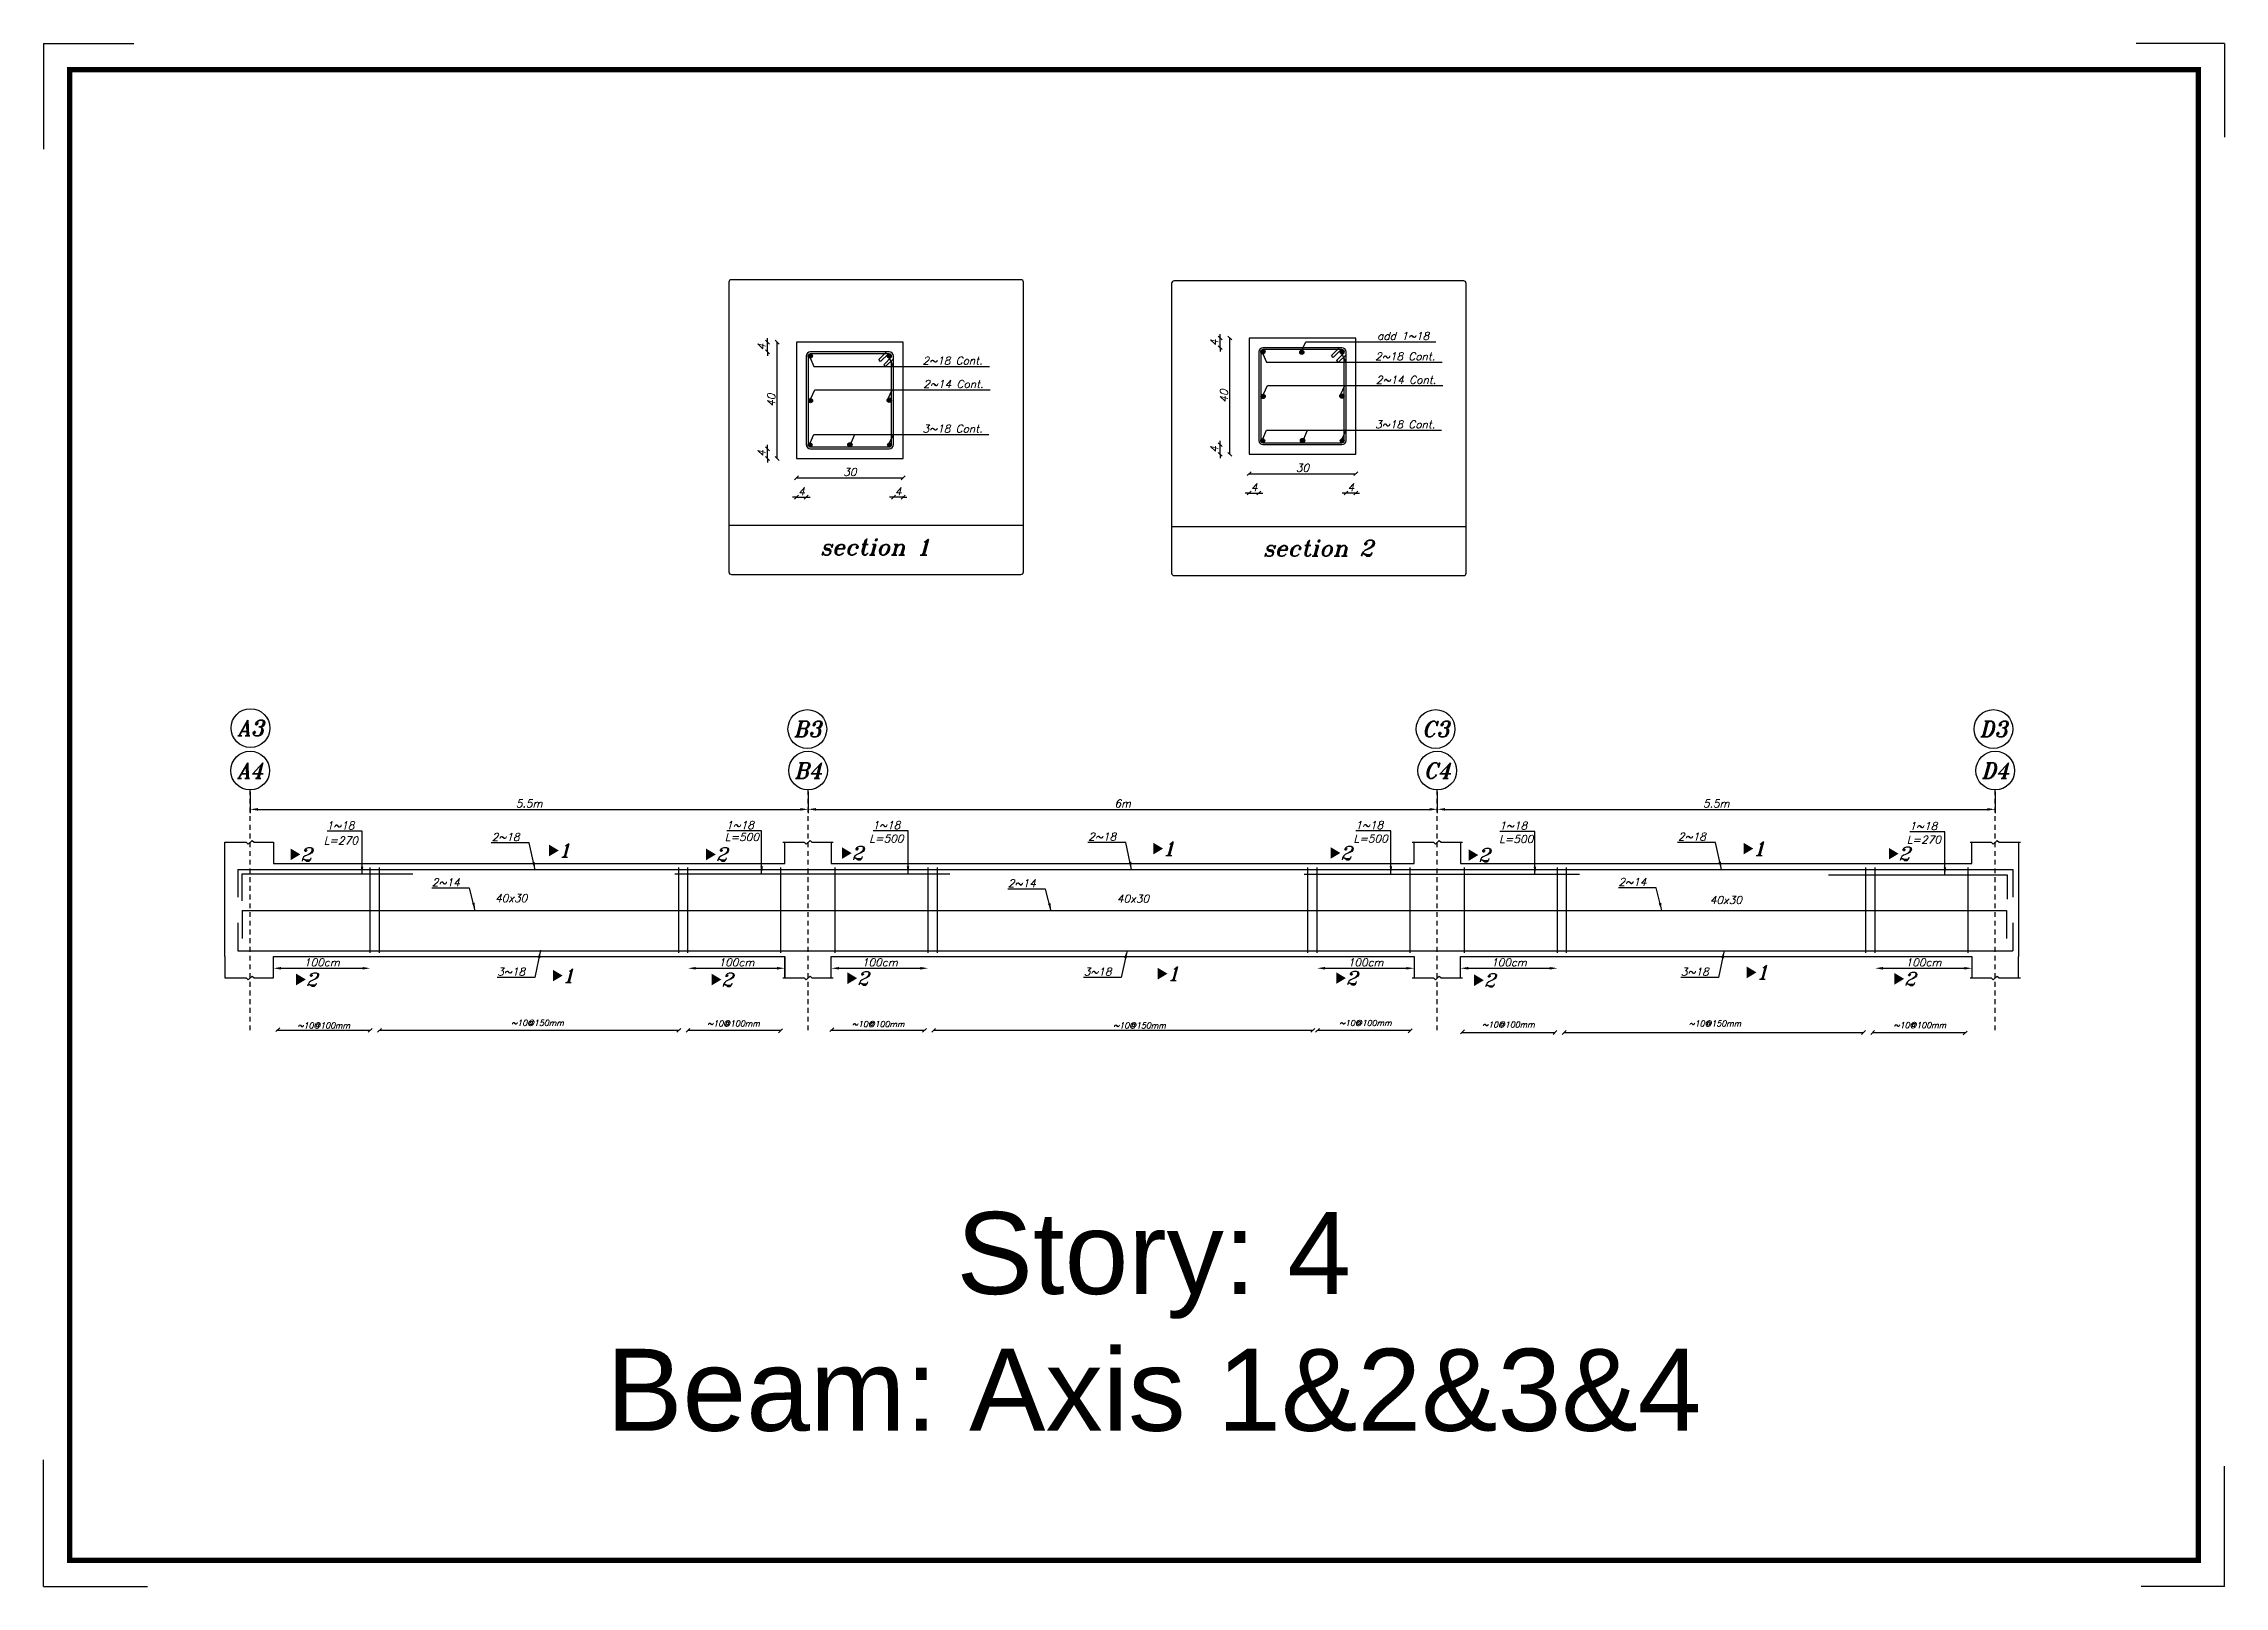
# Model space of a CAD drawing. Header units: inches. Extents: x -1152 to 1352, y 183 to 608.
# Drawn here: x 722.6 to 778.9, y 232.9 to 272.7 of the extents above; entities that cross this region are included whole.
import ezdxf
from ezdxf.enums import TextEntityAlignment as Align

# ---------------------------------------------------------------- set-up
doc = ezdxf.new("R2010")
doc.units = ezdxf.units.IN
doc.header["$MEASUREMENT"] = 0
doc.linetypes.add('HIDDEN2', pattern=[0.1875, 0.125, -0.0625])
doc.layers.add('Layer4', color=252, linetype='Continuous', lineweight=25)
doc.layers.add('SAZE_DRAWINGS', color=7, linetype='Continuous')
doc.styles.add('SAZE_STYLE', font='romancp.shx', dxfattribs={"oblique": 15})
doc.styles.add('SAZE_STYLE1', font='romant.shx', dxfattribs={"oblique": 15})
doc.styles.get("Standard").update_dxf_attribs({"font": 'arial.ttf'})
doc.dimstyles.new('SAZE_DIM_STYLE', dxfattribs={"dimtxt": 0.2, "dimasz": 0.2, "dimexe": 0.1, "dimexo": 0.05, "dimgap": 0.05, "dimtad": 0, "dimzin": 0, "dimdsep": 46, "dimtxsty": 'SAZE_STYLE', "dimcen": 0.09, "dimclrd": 2, "dimclre": 2, "dimclrt": 3, "dimadec": 0, "dimazin": 0, "dimtfac": 1, "dimtdec": 4, "dimtix": 1, "dimtmove": 1, "dimatfit": 3, "dimfxl": 1, "dimtolj": 1, "dimtzin": 0, "dimarcsym": 0})

msp = doc.modelspace()

# ---------------------------------------------------------------- texts
at = {"color": 6, "insert": (722.74735, 242.54864), "char_height": 2.116983, "attachment_point": 1}
msp.add_mtext_dynamic_manual_height_columns('\\pxqc;Story: 4\\PBeam: Axis 1&2&3&4', width=57.0507531, gutter_width=36.72032, heights=[0], dxfattribs=at)
at = {"layer": 'SAZE_DRAWINGS', "color": 2, "style": 'SAZE_STYLE1', "oblique": 15}
for s, height, p in [('section 1', 0.411787, (744.08541, 259.70417)), ('section 2', 0.411787, (755.51207, 259.67309)), ('40x30', 0.2, (734.68575, 250.64516)), ('40x30', 0.2, (750.73579, 250.63154)), ('40x30', 0.2, (766.03686, 250.59747))]:
    msp.add_text(s, height=height, dxfattribs=at).set_placement(p, align=Align.MIDDLE_CENTER)
at = {"layer": 'SAZE_DRAWINGS', "color": 3, "style": 'SAZE_STYLE1', "oblique": 15}
for s, p in [('A3', (727.95822, 255.03398)), ('B3', (742.33018, 255.00917)), ('C3', (758.54691, 255.00917)), ('D3', (772.94369, 255.00917)), ('A4', (727.94965, 253.93666)), ('B4', (742.34965, 253.93666)), ('C4', (758.58965, 253.93666)), ('D4', (772.98965, 253.93666))]:
    msp.add_text(s, height=0.4, dxfattribs=at).set_placement(p, align=Align.MIDDLE_CENTER)
at = {"layer": 'SAZE_DRAWINGS', "color": 2, "style": 'SAZE_STYLE1', "oblique": 15}
for s, p in [('2', (729.24352, 251.77522)), ('1', (735.91591, 251.87538)), ('2', (739.96882, 251.77355)), ('2', (743.47352, 251.80802)), ('1', (751.51162, 251.92453)), ('2', (756.08773, 251.81147)), ('2', (759.64777, 251.75732)), ('1', (766.74685, 251.92413)), ('2', (770.49455, 251.7921)), ('1', (736.01427, 248.64802)), ('1', (751.62637, 248.69717)), ('1', (766.82882, 248.72954)), ('2', (729.38644, 248.5471)), ('2', (740.11175, 248.54543)), ('2', (743.61645, 248.5799)), ('2', (756.23066, 248.58335)), ('2', (759.79069, 248.5292)), ('2', (770.63748, 248.56398))]:
    msp.add_text(s, height=0.35, dxfattribs=at).set_placement(p, align=Align.MIDDLE_LEFT)
at = {"layer": 'SAZE_DRAWINGS', "color": 3, "style": 'SAZE_STYLE', "oblique": 15}
for s, p in [('~10@100mm', (729.84965, 247.28666)), ('~10@150mm', (735.366, 247.35254)), ('~10@100mm', (740.42638, 247.33627)), ('~10@100mm', (744.1611, 247.32229)), ('~10@150mm', (750.90514, 247.28666)), ('~10@100mm', (756.73262, 247.35039)), ('~10@100mm', (760.42538, 247.30846)), ('~10@150mm', (765.75644, 247.33607)), ('~10@100mm', (771.04668, 247.29448))]:
    msp.add_text(s, height=0.15, dxfattribs=at).set_placement(p, align=Align.CENTER)
at = {"layer": 'SAZE_DRAWINGS', "color": 3, "char_height": 0.2, "style": 'SAZE_STYLE'}
for s, insert, attachment_point in [('\\A1;add 1~18', (757.0353, 265.05104), 7), ('\\A1;2~18 Cont.', (745.30194, 264.41394), 7), ('\\A1;2~18 Cont.', (756.98523, 264.52211), 7), ('\\A1;2~14 Cont.', (745.32286, 263.80957), 7), ('\\A1;2~14 Cont.', (757.00615, 263.91775), 7), ('\\A1;3~18 Cont.', (745.30194, 262.65894), 7), ('\\A1;3~18 Cont.', (756.98523, 262.76711), 7), ('\\A1;1~18', (730.63807, 252.41991), 9), ('\\A1;2~18', (734.90386, 252.12491), 9), ('\\A1;1~18', (740.95163, 252.42942), 9), ('\\A1;1~18', (744.72966, 252.42942), 9), ('\\A1;2~18', (750.30101, 252.13379), 9), ('\\A1;1~18', (757.19309, 252.42959), 9), ('\\A1;1~18', (760.91078, 252.41752), 9), ('\\A1;2~18', (765.52311, 252.13409), 9), ('\\A1;1~18', (771.49352, 252.40549), 9), ('\\A1;2~14', (733.35917, 250.95099), 9), ('\\A1;2~14', (748.22677, 250.92752), 9), ('\\A1;2~14', (763.98515, 250.96167), 9), ('\\A1;3~18', (735.04594, 248.65043), 9), ('\\A1;3~18', (750.18138, 248.64605), 9), ('\\A1;3~18', (765.59504, 248.64601), 9)]:
    msp.add_mtext(s, dxfattribs=dict(at, insert=insert, attachment_point=attachment_point))
at = {"layer": 'SAZE_DRAWINGS', "color": 2, "char_height": 0.2, "attachment_point": 3, "style": 'SAZE_STYLE'}
for s, insert in [('L=270', (730.73101, 252.23193)), ('L=500', (741.08316, 252.32065)), ('L=500', (744.81372, 252.28325)), ('L=500', (757.312, 252.28268)), ('L=500', (761.06751, 252.27021)), ('L=270', (771.5898, 252.25375))]:
    msp.add_mtext(s, dxfattribs=dict(at, insert=insert))

# ---------------------------------------------------------------- blocks, each defined once
blk = doc.blocks.new('SAZE-CIR-COL')
at = {"layer": 'SAZE_DRAWINGS'}
h = blk.add_hatch(color=0, dxfattribs=at)
h.dxf.hatch_style = 1
h.paths.add_polyline_path([(0.5, 0, 1), (-0.5, 0, 1)])
at = {"layer": 'SAZE_DRAWINGS', "color": 0}
blk.add_circle((0, 0), 0.5, dxfattribs=at)
blk = doc.blocks.new('_Oblique')
at = {"color": 0, "linetype": 'ByBlock', "lineweight": -2}
blk.add_line((-0.5, -0.5), (0.5, 0.5), dxfattribs=at)
blk = doc.blocks.new('*D232')
at = {"layer": 'DEFPOINTS', "color": 0, "transparency": 16777216}
for p in [(742.052, 260.989), (742.302, 260.989), (742.302, 260.989)]:
    blk.add_point(p, dxfattribs=at)
at = {"layer": 'SAZE_DRAWINGS', "color": 2, "lineweight": -2, "transparency": 16777216}
for p, q in [((742.052, 260.989), (741.952, 260.989)), ((742.052, 260.989), (742.302, 260.989)), ((742.302, 260.989), (742.402, 260.989))]:
    blk.add_line(p, q, dxfattribs=at)
at = {"layer": 'SAZE_DRAWINGS', "color": 2, "lineweight": -2, "transparency": 16777216, "xscale": 0.1, "yscale": 0.1, "zscale": 0.1}
blk.add_blockref('_Oblique', (742.052, 260.989), dxfattribs=at)
at = {"layer": 'SAZE_DRAWINGS', "color": 2, "lineweight": -2, "transparency": 16777216, "xscale": 0.1, "yscale": 0.1, "zscale": 0.1, "rotation": 180}
blk.add_blockref('_Oblique', (742.302, 260.989), dxfattribs=at)
at = {"layer": 'SAZE_DRAWINGS', "color": 3, "transparency": 16777216, "insert": (742.177, 261.139), "char_height": 0.2, "attachment_point": 5, "style": 'SAZE_STYLE'}
blk.add_mtext('\\A1;4', dxfattribs=at)
blk = doc.blocks.new('*D233')
at = {"layer": 'DEFPOINTS', "color": 0, "transparency": 16777216}
for p in [(742.052, 261.489), (744.802, 261.489), (744.802, 261.489)]:
    blk.add_point(p, dxfattribs=at)
at = {"layer": 'SAZE_DRAWINGS', "color": 2, "lineweight": -2, "transparency": 16777216}
blk.add_line((742.052, 261.489), (744.802, 261.489), dxfattribs=at)
at = {"layer": 'SAZE_DRAWINGS', "color": 2, "lineweight": -2, "transparency": 16777216, "xscale": 0.1, "yscale": 0.1, "zscale": 0.1, "rotation": 180}
blk.add_blockref('_Oblique', (742.052, 261.489), dxfattribs=at)
at = {"layer": 'SAZE_DRAWINGS', "color": 2, "lineweight": -2, "transparency": 16777216, "xscale": 0.1, "yscale": 0.1, "zscale": 0.1}
blk.add_blockref('_Oblique', (744.802, 261.489), dxfattribs=at)
at = {"layer": 'SAZE_DRAWINGS', "color": 3, "transparency": 16777216, "insert": (743.427, 261.639), "char_height": 0.2, "attachment_point": 5, "style": 'SAZE_STYLE'}
blk.add_mtext('\\A1;30', dxfattribs=at)
blk = doc.blocks.new('*D234')
at = {"layer": 'DEFPOINTS', "color": 0, "transparency": 16777216}
for p in [(744.552, 260.989), (744.552, 260.989), (744.802, 260.989)]:
    blk.add_point(p, dxfattribs=at)
at = {"layer": 'SAZE_DRAWINGS', "color": 2, "lineweight": -2, "transparency": 16777216}
for p, q in [((744.552, 260.989), (744.452, 260.989)), ((744.802, 260.989), (744.552, 260.989)), ((744.802, 260.989), (744.902, 260.989))]:
    blk.add_line(p, q, dxfattribs=at)
at = {"layer": 'SAZE_DRAWINGS', "color": 2, "lineweight": -2, "transparency": 16777216, "xscale": 0.1, "yscale": 0.1, "zscale": 0.1}
blk.add_blockref('_Oblique', (744.552, 260.989), dxfattribs=at)
at = {"layer": 'SAZE_DRAWINGS', "color": 2, "lineweight": -2, "transparency": 16777216, "xscale": 0.1, "yscale": 0.1, "zscale": 0.1, "rotation": 180}
blk.add_blockref('_Oblique', (744.802, 260.989), dxfattribs=at)
at = {"layer": 'SAZE_DRAWINGS', "color": 3, "transparency": 16777216, "insert": (744.677, 261.139), "char_height": 0.2, "attachment_point": 5, "style": 'SAZE_STYLE'}
blk.add_mtext('\\A1;4', dxfattribs=at)
blk = doc.blocks.new('*D235')
at = {"layer": 'DEFPOINTS', "color": 0, "transparency": 16777216}
for p in [(741.302, 262.239), (741.302, 262.239), (741.302, 261.989)]:
    blk.add_point(p, dxfattribs=at)
at = {"layer": 'SAZE_DRAWINGS', "color": 2, "lineweight": -2, "transparency": 16777216}
for p, q in [((741.302, 262.239), (741.302, 262.339)), ((741.302, 261.989), (741.302, 262.239)), ((741.302, 261.989), (741.302, 261.889))]:
    blk.add_line(p, q, dxfattribs=at)
at = {"layer": 'SAZE_DRAWINGS', "color": 2, "lineweight": -2, "transparency": 16777216, "xscale": 0.1, "yscale": 0.1, "zscale": 0.1}
for p, rotation in [((741.302, 262.239), 270), ((741.302, 261.989), 90)]:
    blk.add_blockref('_Oblique', p, dxfattribs=dict(at, rotation=rotation))
at = {"layer": 'SAZE_DRAWINGS', "color": 3, "transparency": 16777216, "insert": (741.152, 262.114), "char_height": 0.2, "attachment_point": 5, "rotation": 90, "style": 'SAZE_STYLE'}
blk.add_mtext('\\A1;4', dxfattribs=at)
blk = doc.blocks.new('*D236')
at = {"layer": 'DEFPOINTS', "color": 0, "transparency": 16777216}
for p in [(741.552, 264.989), (741.552, 264.989), (741.552, 261.989)]:
    blk.add_point(p, dxfattribs=at)
at = {"layer": 'SAZE_DRAWINGS', "color": 2, "lineweight": -2, "transparency": 16777216}
blk.add_line((741.552, 261.989), (741.552, 264.989), dxfattribs=at)
at = {"layer": 'SAZE_DRAWINGS', "color": 2, "lineweight": -2, "transparency": 16777216, "xscale": 0.1, "yscale": 0.1, "zscale": 0.1}
for p, rotation in [((741.552, 264.989), 90), ((741.552, 261.989), 270)]:
    blk.add_blockref('_Oblique', p, dxfattribs=dict(at, rotation=rotation))
at = {"layer": 'SAZE_DRAWINGS', "color": 3, "transparency": 16777216, "insert": (741.402, 263.489), "char_height": 0.2, "attachment_point": 5, "rotation": 90, "style": 'SAZE_STYLE'}
blk.add_mtext('\\A1;40', dxfattribs=at)
blk = doc.blocks.new('*D237')
at = {"layer": 'DEFPOINTS', "color": 0, "transparency": 16777216}
for p in [(741.302, 264.989), (741.302, 264.989), (741.302, 264.739)]:
    blk.add_point(p, dxfattribs=at)
at = {"layer": 'SAZE_DRAWINGS', "color": 2, "lineweight": -2, "transparency": 16777216}
for p, q in [((741.302, 264.989), (741.302, 265.089)), ((741.302, 264.739), (741.302, 264.989)), ((741.302, 264.739), (741.302, 264.639))]:
    blk.add_line(p, q, dxfattribs=at)
at = {"layer": 'SAZE_DRAWINGS', "color": 2, "lineweight": -2, "transparency": 16777216, "xscale": 0.1, "yscale": 0.1, "zscale": 0.1}
for p, rotation in [((741.302, 264.989), 270), ((741.302, 264.739), 90)]:
    blk.add_blockref('_Oblique', p, dxfattribs=dict(at, rotation=rotation))
at = {"layer": 'SAZE_DRAWINGS', "color": 3, "transparency": 16777216, "insert": (741.152, 264.864), "char_height": 0.2, "attachment_point": 5, "rotation": 90, "style": 'SAZE_STYLE'}
blk.add_mtext('\\A1;4', dxfattribs=at)
blk = doc.blocks.new('*D238')
at = {"layer": 'DEFPOINTS', "color": 0, "transparency": 16777216}
for p in [(742.35, 253.437), (758.59, 253.437), (758.59, 252.937)]:
    blk.add_point(p, dxfattribs=at)
at = {"layer": 'SAZE_DRAWINGS', "color": 2, "lineweight": -2, "transparency": 16777216}
for p, q in [((742.35, 253.387), (742.35, 252.837)), ((758.59, 253.387), (758.59, 252.837)), ((742.55, 252.937), (758.39, 252.937))]:
    blk.add_line(p, q, dxfattribs=at)
at = {"layer": 'SAZE_DRAWINGS', "color": 2, "transparency": 16777216}
for points in [[(742.55, 252.97), (742.55, 252.903), (742.35, 252.937)], [(758.39, 252.97), (758.39, 252.903), (758.59, 252.937)]]:
    blk.add_solid(points, dxfattribs=at)
at = {"layer": 'SAZE_DRAWINGS', "color": 3, "transparency": 16777216, "insert": (750.47, 253.087), "char_height": 0.2, "attachment_point": 5, "style": 'SAZE_STYLE'}
blk.add_mtext('\\A1;6m', dxfattribs=at)
blk = doc.blocks.new('*D239')
at = {"layer": 'DEFPOINTS', "color": 0, "transparency": 16777216}
for p in [(758.59, 253.437), (772.99, 253.437), (772.99, 252.937)]:
    blk.add_point(p, dxfattribs=at)
at = {"layer": 'SAZE_DRAWINGS', "color": 2, "lineweight": -2, "transparency": 16777216}
for p, q in [((758.59, 253.387), (758.59, 252.837)), ((772.99, 253.387), (772.99, 252.837)), ((758.79, 252.937), (772.79, 252.937))]:
    blk.add_line(p, q, dxfattribs=at)
at = {"layer": 'SAZE_DRAWINGS', "color": 2, "transparency": 16777216}
for points in [[(758.79, 252.97), (758.79, 252.903), (758.59, 252.937)], [(772.79, 252.97), (772.79, 252.903), (772.99, 252.937)]]:
    blk.add_solid(points, dxfattribs=at)
at = {"layer": 'SAZE_DRAWINGS', "color": 3, "transparency": 16777216, "insert": (765.79, 253.087), "char_height": 0.2, "attachment_point": 5, "style": 'SAZE_STYLE'}
blk.add_mtext('\\A1;5.5m', dxfattribs=at)
blk = doc.blocks.new('*D240')
at = {"layer": 'DEFPOINTS', "color": 0, "transparency": 16777216}
for p in [(742.95, 248.837), (745.45, 248.837), (745.45, 248.837)]:
    blk.add_point(p, dxfattribs=at)
at = {"layer": 'SAZE_DRAWINGS', "color": 2, "lineweight": -2, "transparency": 16777216}
blk.add_line((743.15, 248.837), (745.25, 248.837), dxfattribs=at)
at = {"layer": 'SAZE_DRAWINGS', "color": 2, "transparency": 16777216}
for points in [[(743.15, 248.87), (743.15, 248.803), (742.95, 248.837)], [(745.25, 248.87), (745.25, 248.803), (745.45, 248.837)]]:
    blk.add_solid(points, dxfattribs=at)
at = {"layer": 'SAZE_DRAWINGS', "color": 3, "transparency": 16777216, "insert": (744.2, 248.987), "char_height": 0.2, "attachment_point": 5, "style": 'SAZE_STYLE'}
blk.add_mtext('\\A1;100cm', dxfattribs=at)
blk = doc.blocks.new('*D241')
at = {"layer": 'DEFPOINTS', "color": 0, "transparency": 16777216}
for p in [(755.49, 248.837), (757.99, 248.837), (757.99, 248.837)]:
    blk.add_point(p, dxfattribs=at)
at = {"layer": 'SAZE_DRAWINGS', "color": 2, "lineweight": -2, "transparency": 16777216}
blk.add_line((755.69, 248.837), (757.79, 248.837), dxfattribs=at)
at = {"layer": 'SAZE_DRAWINGS', "color": 2, "transparency": 16777216}
for points in [[(755.69, 248.87), (755.69, 248.803), (755.49, 248.837)], [(757.79, 248.87), (757.79, 248.803), (757.99, 248.837)]]:
    blk.add_solid(points, dxfattribs=at)
at = {"layer": 'SAZE_DRAWINGS', "color": 3, "transparency": 16777216, "insert": (756.74, 248.987), "char_height": 0.2, "attachment_point": 5, "style": 'SAZE_STYLE'}
blk.add_mtext('\\A1;100cm', dxfattribs=at)
blk = doc.blocks.new('*D242')
at = {"layer": 'DEFPOINTS', "color": 0, "transparency": 16777216}
for p in [(759.19, 248.837), (761.69, 248.837), (761.69, 248.837)]:
    blk.add_point(p, dxfattribs=at)
at = {"layer": 'SAZE_DRAWINGS', "color": 2, "lineweight": -2, "transparency": 16777216}
blk.add_line((759.39, 248.837), (761.49, 248.837), dxfattribs=at)
at = {"layer": 'SAZE_DRAWINGS', "color": 2, "transparency": 16777216}
for points in [[(759.39, 248.87), (759.39, 248.803), (759.19, 248.837)], [(761.49, 248.87), (761.49, 248.803), (761.69, 248.837)]]:
    blk.add_solid(points, dxfattribs=at)
at = {"layer": 'SAZE_DRAWINGS', "color": 3, "transparency": 16777216, "insert": (760.44, 248.987), "char_height": 0.2, "attachment_point": 5, "style": 'SAZE_STYLE'}
blk.add_mtext('\\A1;100cm', dxfattribs=at)
blk = doc.blocks.new('*D243')
at = {"layer": 'DEFPOINTS', "color": 0, "transparency": 16777216}
for p in [(769.89, 248.837), (772.39, 248.837), (772.39, 248.837)]:
    blk.add_point(p, dxfattribs=at)
at = {"layer": 'SAZE_DRAWINGS', "color": 2, "lineweight": -2, "transparency": 16777216}
blk.add_line((770.09, 248.837), (772.19, 248.837), dxfattribs=at)
at = {"layer": 'SAZE_DRAWINGS', "color": 2, "transparency": 16777216}
for points in [[(770.09, 248.87), (770.09, 248.803), (769.89, 248.837)], [(772.19, 248.87), (772.19, 248.803), (772.39, 248.837)]]:
    blk.add_solid(points, dxfattribs=at)
at = {"layer": 'SAZE_DRAWINGS', "color": 3, "transparency": 16777216, "insert": (771.14, 248.987), "char_height": 0.2, "attachment_point": 5, "style": 'SAZE_STYLE'}
blk.add_mtext('\\A1;100cm', dxfattribs=at)
blk = doc.blocks.new('*D229')
at = {"layer": 'DEFPOINTS', "color": 0, "transparency": 16777216}
for p in [(728.55, 248.837), (731.05, 248.837), (731.05, 248.837)]:
    blk.add_point(p, dxfattribs=at)
at = {"layer": 'SAZE_DRAWINGS', "color": 2, "lineweight": -2, "transparency": 16777216}
blk.add_line((728.75, 248.837), (730.85, 248.837), dxfattribs=at)
at = {"layer": 'SAZE_DRAWINGS', "color": 2, "transparency": 16777216}
for points in [[(728.75, 248.87), (728.75, 248.803), (728.55, 248.837)], [(730.85, 248.87), (730.85, 248.803), (731.05, 248.837)]]:
    blk.add_solid(points, dxfattribs=at)
at = {"layer": 'SAZE_DRAWINGS', "color": 3, "transparency": 16777216, "insert": (729.8, 248.987), "char_height": 0.2, "attachment_point": 5, "style": 'SAZE_STYLE'}
blk.add_mtext('\\A1;100cm', dxfattribs=at)
blk = doc.blocks.new('*D230')
at = {"layer": 'DEFPOINTS', "color": 0, "transparency": 16777216}
for p in [(739.25, 248.837), (741.75, 248.837), (741.75, 248.837)]:
    blk.add_point(p, dxfattribs=at)
at = {"layer": 'SAZE_DRAWINGS', "color": 2, "lineweight": -2, "transparency": 16777216}
blk.add_line((739.45, 248.837), (741.55, 248.837), dxfattribs=at)
at = {"layer": 'SAZE_DRAWINGS', "color": 2, "transparency": 16777216}
for points in [[(739.45, 248.87), (739.45, 248.803), (739.25, 248.837)], [(741.55, 248.87), (741.55, 248.803), (741.75, 248.837)]]:
    blk.add_solid(points, dxfattribs=at)
at = {"layer": 'SAZE_DRAWINGS', "color": 3, "transparency": 16777216, "insert": (740.5, 248.987), "char_height": 0.2, "attachment_point": 5, "style": 'SAZE_STYLE'}
blk.add_mtext('\\A1;100cm', dxfattribs=at)
blk = doc.blocks.new('*D231')
at = {"layer": 'DEFPOINTS', "color": 0, "transparency": 16777216}
for p in [(727.95, 253.437), (742.35, 253.437), (742.35, 252.937)]:
    blk.add_point(p, dxfattribs=at)
at = {"layer": 'SAZE_DRAWINGS', "color": 2, "lineweight": -2, "transparency": 16777216}
for p, q in [((727.95, 253.387), (727.95, 252.837)), ((742.35, 253.387), (742.35, 252.837)), ((728.15, 252.937), (742.15, 252.937))]:
    blk.add_line(p, q, dxfattribs=at)
at = {"layer": 'SAZE_DRAWINGS', "color": 2, "transparency": 16777216}
for points in [[(728.15, 252.97), (728.15, 252.903), (727.95, 252.937)], [(742.15, 252.97), (742.15, 252.903), (742.35, 252.937)]]:
    blk.add_solid(points, dxfattribs=at)
at = {"layer": 'SAZE_DRAWINGS', "color": 3, "transparency": 16777216, "insert": (735.15, 253.087), "char_height": 0.2, "attachment_point": 5, "style": 'SAZE_STYLE'}
blk.add_mtext('\\A1;5.5m', dxfattribs=at)
blk = doc.blocks.new('*D244')
at = {"layer": 'DEFPOINTS', "color": 0, "transparency": 16777216}
for p in [(753.735, 261.097), (753.985, 261.097), (753.985, 261.097)]:
    blk.add_point(p, dxfattribs=at)
at = {"layer": 'SAZE_DRAWINGS', "color": 2, "lineweight": -2, "transparency": 16777216}
for p, q in [((753.735, 261.097), (753.635, 261.097)), ((753.735, 261.097), (753.985, 261.097)), ((753.985, 261.097), (754.085, 261.097))]:
    blk.add_line(p, q, dxfattribs=at)
at = {"layer": 'SAZE_DRAWINGS', "color": 2, "lineweight": -2, "transparency": 16777216, "xscale": 0.1, "yscale": 0.1, "zscale": 0.1}
blk.add_blockref('_Oblique', (753.735, 261.097), dxfattribs=at)
at = {"layer": 'SAZE_DRAWINGS', "color": 2, "lineweight": -2, "transparency": 16777216, "xscale": 0.1, "yscale": 0.1, "zscale": 0.1, "rotation": 180}
blk.add_blockref('_Oblique', (753.985, 261.097), dxfattribs=at)
at = {"layer": 'SAZE_DRAWINGS', "color": 3, "transparency": 16777216, "insert": (753.86, 261.247), "char_height": 0.2, "attachment_point": 5, "style": 'SAZE_STYLE'}
blk.add_mtext('\\A1;4', dxfattribs=at)
blk = doc.blocks.new('*D245')
at = {"layer": 'DEFPOINTS', "color": 0, "transparency": 16777216}
for p in [(753.735, 261.597), (756.485, 261.597), (756.485, 261.597)]:
    blk.add_point(p, dxfattribs=at)
at = {"layer": 'SAZE_DRAWINGS', "color": 2, "lineweight": -2, "transparency": 16777216}
blk.add_line((753.735, 261.597), (756.485, 261.597), dxfattribs=at)
at = {"layer": 'SAZE_DRAWINGS', "color": 2, "lineweight": -2, "transparency": 16777216, "xscale": 0.1, "yscale": 0.1, "zscale": 0.1, "rotation": 180}
blk.add_blockref('_Oblique', (753.735, 261.597), dxfattribs=at)
at = {"layer": 'SAZE_DRAWINGS', "color": 2, "lineweight": -2, "transparency": 16777216, "xscale": 0.1, "yscale": 0.1, "zscale": 0.1}
blk.add_blockref('_Oblique', (756.485, 261.597), dxfattribs=at)
at = {"layer": 'SAZE_DRAWINGS', "color": 3, "transparency": 16777216, "insert": (755.11, 261.747), "char_height": 0.2, "attachment_point": 5, "style": 'SAZE_STYLE'}
blk.add_mtext('\\A1;30', dxfattribs=at)
blk = doc.blocks.new('*D246')
at = {"layer": 'DEFPOINTS', "color": 0, "transparency": 16777216}
for p in [(756.235, 261.097), (756.235, 261.097), (756.485, 261.097)]:
    blk.add_point(p, dxfattribs=at)
at = {"layer": 'SAZE_DRAWINGS', "color": 2, "lineweight": -2, "transparency": 16777216}
for p, q in [((756.235, 261.097), (756.135, 261.097)), ((756.485, 261.097), (756.235, 261.097)), ((756.485, 261.097), (756.585, 261.097))]:
    blk.add_line(p, q, dxfattribs=at)
at = {"layer": 'SAZE_DRAWINGS', "color": 2, "lineweight": -2, "transparency": 16777216, "xscale": 0.1, "yscale": 0.1, "zscale": 0.1}
blk.add_blockref('_Oblique', (756.235, 261.097), dxfattribs=at)
at = {"layer": 'SAZE_DRAWINGS', "color": 2, "lineweight": -2, "transparency": 16777216, "xscale": 0.1, "yscale": 0.1, "zscale": 0.1, "rotation": 180}
blk.add_blockref('_Oblique', (756.485, 261.097), dxfattribs=at)
at = {"layer": 'SAZE_DRAWINGS', "color": 3, "transparency": 16777216, "insert": (756.36, 261.247), "char_height": 0.2, "attachment_point": 5, "style": 'SAZE_STYLE'}
blk.add_mtext('\\A1;4', dxfattribs=at)
blk = doc.blocks.new('*D247')
at = {"layer": 'DEFPOINTS', "color": 0, "transparency": 16777216}
for p in [(752.985, 262.347), (752.985, 262.347), (752.985, 262.097)]:
    blk.add_point(p, dxfattribs=at)
at = {"layer": 'SAZE_DRAWINGS', "color": 2, "lineweight": -2, "transparency": 16777216}
for p, q in [((752.985, 262.347), (752.985, 262.447)), ((752.985, 262.097), (752.985, 262.347)), ((752.985, 262.097), (752.985, 261.997))]:
    blk.add_line(p, q, dxfattribs=at)
at = {"layer": 'SAZE_DRAWINGS', "color": 2, "lineweight": -2, "transparency": 16777216, "xscale": 0.1, "yscale": 0.1, "zscale": 0.1}
for p, rotation in [((752.985, 262.347), 270), ((752.985, 262.097), 90)]:
    blk.add_blockref('_Oblique', p, dxfattribs=dict(at, rotation=rotation))
at = {"layer": 'SAZE_DRAWINGS', "color": 3, "transparency": 16777216, "insert": (752.835, 262.222), "char_height": 0.2, "attachment_point": 5, "rotation": 90, "style": 'SAZE_STYLE'}
blk.add_mtext('\\A1;4', dxfattribs=at)
blk = doc.blocks.new('*D248')
at = {"layer": 'DEFPOINTS', "color": 0, "transparency": 16777216}
for p in [(753.235, 265.097), (753.235, 265.097), (753.235, 262.097)]:
    blk.add_point(p, dxfattribs=at)
at = {"layer": 'SAZE_DRAWINGS', "color": 2, "lineweight": -2, "transparency": 16777216}
blk.add_line((753.235, 262.097), (753.235, 265.097), dxfattribs=at)
at = {"layer": 'SAZE_DRAWINGS', "color": 2, "lineweight": -2, "transparency": 16777216, "xscale": 0.1, "yscale": 0.1, "zscale": 0.1}
for p, rotation in [((753.235, 265.097), 90), ((753.235, 262.097), 270)]:
    blk.add_blockref('_Oblique', p, dxfattribs=dict(at, rotation=rotation))
at = {"layer": 'SAZE_DRAWINGS', "color": 3, "transparency": 16777216, "insert": (753.085, 263.597), "char_height": 0.2, "attachment_point": 5, "rotation": 90, "style": 'SAZE_STYLE'}
blk.add_mtext('\\A1;40', dxfattribs=at)
blk = doc.blocks.new('*D249')
at = {"layer": 'DEFPOINTS', "color": 0, "transparency": 16777216}
for p in [(752.985, 265.097), (752.985, 265.097), (752.985, 264.847)]:
    blk.add_point(p, dxfattribs=at)
at = {"layer": 'SAZE_DRAWINGS', "color": 2, "lineweight": -2, "transparency": 16777216}
for p, q in [((752.985, 265.097), (752.985, 265.197)), ((752.985, 264.847), (752.985, 265.097)), ((752.985, 264.847), (752.985, 264.747))]:
    blk.add_line(p, q, dxfattribs=at)
at = {"layer": 'SAZE_DRAWINGS', "color": 2, "lineweight": -2, "transparency": 16777216, "xscale": 0.1, "yscale": 0.1, "zscale": 0.1}
for p, rotation in [((752.985, 265.097), 270), ((752.985, 264.847), 90)]:
    blk.add_blockref('_Oblique', p, dxfattribs=dict(at, rotation=rotation))
at = {"layer": 'SAZE_DRAWINGS', "color": 3, "transparency": 16777216, "insert": (752.835, 264.972), "char_height": 0.2, "attachment_point": 5, "rotation": 90, "style": 'SAZE_STYLE'}
blk.add_mtext('\\A1;4', dxfattribs=at)

# ---------------------------------------------------------------- dimensions: what is measured, and where the dimension line sits
at = {"layer": 'SAZE_DRAWINGS', "color": 2}
for base, p1, p2, text, override, picture, middle in [((752.98523, 265.09711), (752.98523, 264.84711), (752.98523, 265.09711), '4', {"dimtxt": 0.2, "dimasz": 0.1, "dimgap": 0.05, "dimtad": 1, "dimdec": 1, "dimlfac": 20, "dimrnd": 5, "dimzin": 8, "dimblk": 'Oblique', "dimse1": 1, "dimse2": 1, "dimclrd": 2, "dimclre": 2, "dimclrt": 3}, '*D249', (752.83523, 264.97211)), ((753.23523, 265.09711), (753.23523, 262.09711), (753.23523, 265.09711), '40', {"dimtxt": 0.2, "dimasz": 0.1, "dimgap": 0.05, "dimtad": 1, "dimdec": 1, "dimlfac": 20, "dimrnd": 0.5, "dimzin": 8, "dimblk": 'Oblique', "dimse1": 1, "dimse2": 1, "dimclrd": 2, "dimclre": 2, "dimclrt": 3}, '*D248', (753.08523, 263.59711)), ((741.30194, 264.98894), (741.30194, 264.73894), (741.30194, 264.98894), '4', {"dimtxt": 0.2, "dimasz": 0.1, "dimgap": 0.05, "dimtad": 1, "dimdec": 1, "dimlfac": 20, "dimrnd": 5, "dimzin": 8, "dimblk": 'Oblique', "dimse1": 1, "dimse2": 1, "dimclrd": 2, "dimclre": 2, "dimclrt": 3}, '*D237', (741.15194, 264.86394)), ((741.55194, 264.98894), (741.55194, 261.98894), (741.55194, 264.98894), '40', {"dimtxt": 0.2, "dimasz": 0.1, "dimgap": 0.05, "dimtad": 1, "dimdec": 1, "dimlfac": 20, "dimrnd": 0.5, "dimzin": 8, "dimblk": 'Oblique', "dimse1": 1, "dimse2": 1, "dimclrd": 2, "dimclre": 2, "dimclrt": 3}, '*D236', (741.40194, 263.48894)), ((741.30194, 262.23894), (741.30194, 261.98894), (741.30194, 262.23894), '4', {"dimtxt": 0.2, "dimasz": 0.1, "dimgap": 0.05, "dimtad": 1, "dimdec": 1, "dimlfac": 20, "dimrnd": 5, "dimzin": 8, "dimblk": 'Oblique', "dimse1": 1, "dimse2": 1, "dimclrd": 2, "dimclre": 2, "dimclrt": 3}, '*D235', (741.15194, 262.11394)), ((752.98523, 262.34711), (752.98523, 262.09711), (752.98523, 262.34711), '4', {"dimtxt": 0.2, "dimasz": 0.1, "dimgap": 0.05, "dimtad": 1, "dimdec": 1, "dimlfac": 20, "dimrnd": 5, "dimzin": 8, "dimblk": 'Oblique', "dimse1": 1, "dimse2": 1, "dimclrd": 2, "dimclre": 2, "dimclrt": 3}, '*D247', (752.83523, 262.22211))]:
    dim = msp.add_linear_dim(base=base, p1=p1, p2=p2, angle=90, text=text, dimstyle='SAZE_DIM_STYLE', override=override, dxfattribs=at)
    dim.commit()
    dim.dimension.update_dxf_attribs({"geometry": picture, "text_midpoint": middle})
for base, p1, p2, text, override, picture, middle in [((744.80194, 261.48894), (742.05194, 261.48894), (744.80194, 261.48894), '30', {"dimtxt": 0.2, "dimasz": 0.1, "dimgap": 0.05, "dimtad": 1, "dimdec": 1, "dimlfac": 20, "dimrnd": 0.5, "dimzin": 8, "dimblk": 'Oblique', "dimse1": 1, "dimse2": 1, "dimclrd": 2, "dimclre": 2, "dimclrt": 3}, '*D233', (743.42694, 261.63894)), ((756.48523, 261.59711), (753.73523, 261.59711), (756.48523, 261.59711), '30', {"dimtxt": 0.2, "dimasz": 0.1, "dimgap": 0.05, "dimtad": 1, "dimdec": 1, "dimlfac": 20, "dimrnd": 0.5, "dimzin": 8, "dimblk": 'Oblique', "dimse1": 1, "dimse2": 1, "dimclrd": 2, "dimclre": 2, "dimclrt": 3}, '*D245', (755.11023, 261.74711)), ((742.30194, 260.98894), (742.05194, 260.98894), (742.30194, 260.98894), '4', {"dimtxt": 0.2, "dimasz": 0.1, "dimgap": 0.05, "dimtad": 1, "dimdec": 1, "dimlfac": 20, "dimrnd": 5, "dimzin": 8, "dimblk": 'Oblique', "dimse1": 1, "dimse2": 1, "dimclrd": 2, "dimclre": 2, "dimclrt": 3}, '*D232', (742.17694, 261.13894)), ((744.55194, 260.98894), (744.80194, 260.98894), (744.55194, 260.98894), '4', {"dimtxt": 0.2, "dimasz": 0.1, "dimgap": 0.05, "dimtad": 1, "dimdec": 1, "dimlfac": 20, "dimrnd": 5, "dimzin": 8, "dimblk": 'Oblique', "dimse1": 1, "dimse2": 1, "dimclrd": 2, "dimclre": 2, "dimclrt": 3}, '*D234', (744.67694, 261.13894)), ((753.98523, 261.09711), (753.73523, 261.09711), (753.98523, 261.09711), '4', {"dimtxt": 0.2, "dimasz": 0.1, "dimgap": 0.05, "dimtad": 1, "dimdec": 1, "dimlfac": 20, "dimrnd": 5, "dimzin": 8, "dimblk": 'Oblique', "dimse1": 1, "dimse2": 1, "dimclrd": 2, "dimclre": 2, "dimclrt": 3}, '*D244', (753.86023, 261.24711)), ((756.23523, 261.09711), (756.48523, 261.09711), (756.23523, 261.09711), '4', {"dimtxt": 0.2, "dimasz": 0.1, "dimgap": 0.05, "dimtad": 1, "dimdec": 1, "dimlfac": 20, "dimrnd": 5, "dimzin": 8, "dimblk": 'Oblique', "dimse1": 1, "dimse2": 1, "dimclrd": 2, "dimclre": 2, "dimclrt": 3}, '*D246', (756.36023, 261.24711)), ((742.34965, 252.93666), (727.94965, 253.43666), (742.34965, 253.43666), '5.5m', {"dimtxt": 0.2, "dimasz": 0.2, "dimgap": 0.05, "dimtad": 1, "dimdec": 1, "dimlfac": 50, "dimrnd": 1, "dimzin": 8, "dimclrd": 2, "dimclre": 2, "dimclrt": 3}, '*D231', (735.14965, 253.08666)), ((758.58965, 252.93666), (742.34965, 253.43666), (758.58965, 253.43666), '6m', {"dimtxt": 0.2, "dimasz": 0.2, "dimgap": 0.05, "dimtad": 1, "dimdec": 1, "dimlfac": 50, "dimrnd": 1, "dimzin": 8, "dimclrd": 2, "dimclre": 2, "dimclrt": 3}, '*D238', (750.46965, 253.08666)), ((772.98965, 252.93666), (758.58965, 253.43666), (772.98965, 253.43666), '5.5m', {"dimtxt": 0.2, "dimasz": 0.2, "dimgap": 0.05, "dimtad": 1, "dimdec": 1, "dimlfac": 50, "dimrnd": 1, "dimzin": 8, "dimclrd": 2, "dimclre": 2, "dimclrt": 3}, '*D239', (765.78965, 253.08666)), ((731.04965, 248.83666), (728.54965, 248.83666), (731.04965, 248.83666), '100cm', {"dimtxt": 0.2, "dimasz": 0.2, "dimgap": 0.05, "dimtad": 1, "dimdec": 1, "dimlfac": 50, "dimrnd": 1, "dimzin": 8, "dimse1": 1, "dimse2": 1, "dimclrd": 2, "dimclre": 2, "dimclrt": 3}, '*D229', (729.79965, 248.98666)), ((741.74965, 248.83666), (739.24965, 248.83666), (741.74965, 248.83666), '100cm', {"dimtxt": 0.2, "dimasz": 0.2, "dimgap": 0.05, "dimtad": 1, "dimdec": 1, "dimlfac": 50, "dimrnd": 1, "dimzin": 8, "dimse1": 1, "dimse2": 1, "dimclrd": 2, "dimclre": 2, "dimclrt": 3}, '*D230', (740.49965, 248.98666)), ((745.44965, 248.83666), (742.94965, 248.83666), (745.44965, 248.83666), '100cm', {"dimtxt": 0.2, "dimasz": 0.2, "dimgap": 0.05, "dimtad": 1, "dimdec": 1, "dimlfac": 50, "dimrnd": 1, "dimzin": 8, "dimse1": 1, "dimse2": 1, "dimclrd": 2, "dimclre": 2, "dimclrt": 3}, '*D240', (744.19965, 248.98666)), ((757.98965, 248.83666), (755.48965, 248.83666), (757.98965, 248.83666), '100cm', {"dimtxt": 0.2, "dimasz": 0.2, "dimgap": 0.05, "dimtad": 1, "dimdec": 1, "dimlfac": 50, "dimrnd": 1, "dimzin": 8, "dimse1": 1, "dimse2": 1, "dimclrd": 2, "dimclre": 2, "dimclrt": 3}, '*D241', (756.73965, 248.98666)), ((761.68965, 248.83666), (759.18965, 248.83666), (761.68965, 248.83666), '100cm', {"dimtxt": 0.2, "dimasz": 0.2, "dimgap": 0.05, "dimtad": 1, "dimdec": 1, "dimlfac": 50, "dimrnd": 1, "dimzin": 8, "dimse1": 1, "dimse2": 1, "dimclrd": 2, "dimclre": 2, "dimclrt": 3}, '*D242', (760.43965, 248.98666)), ((772.38965, 248.83666), (769.88965, 248.83666), (772.38965, 248.83666), '100cm', {"dimtxt": 0.2, "dimasz": 0.2, "dimgap": 0.05, "dimtad": 1, "dimdec": 1, "dimlfac": 50, "dimrnd": 1, "dimzin": 8, "dimse1": 1, "dimse2": 1, "dimclrd": 2, "dimclre": 2, "dimclrt": 3}, '*D243', (771.13965, 248.98666))]:
    dim = msp.add_linear_dim(base=base, p1=p1, p2=p2, text=text, dimstyle='SAZE_DIM_STYLE', override=override, dxfattribs=at)
    dim.commit()
    dim.dimension.update_dxf_attribs({"geometry": picture, "text_midpoint": middle})

# ---------------------------------------------------------------- linework, layer by layer
at = {"color": 6}
for p, q in [((727.63046, 251.38666), (727.63046, 250.66863)), ((773.4419, 251.38666), (773.4419, 250.66863)), ((727.63046, 250.00469), (727.63046, 249.28666)), ((727.74716, 250.32404), (727.74716, 249.60601)), ((773.27968, 250.32404), (773.27968, 249.60601)), ((773.4419, 250.00469), (773.4419, 249.28666))]:
    msp.add_line(p, q, dxfattribs=at)
at = {"layer": 'Layer4'}
for p, q in [((722.61875, 272.69218), (722.61875, 269.97143)), ((722.61875, 272.69218), (724.95144, 272.69218)), ((778.90511, 272.69218), (776.62953, 272.69218)), ((778.90511, 272.69218), (778.90511, 270.28164)), ((722.61875, 232.88968), (722.61875, 236.1565)), ((778.90511, 232.88968), (778.90511, 235.99083)), ((778.90511, 232.88968), (778.90511, 234.22983)), ((722.61875, 232.88968), (725.29909, 232.88968)), ((778.90511, 232.88968), (776.75432, 232.88968))]:
    msp.add_line(p, q, dxfattribs=at)
at = {"layer": 'Layer4', "const_width": 0.13402}
msp.add_lwpolyline([(723.28882, 272.0221), (778.23503, 272.0221), (778.23503, 233.55975), (723.28882, 233.55975)], close=True, dxfattribs=at)
at = {"layer": 'SAZE_DRAWINGS', "color": 8}
for p, q in [((740.30613, 260.26619), (747.90836, 260.26619)), ((751.73279, 260.23511), (759.33502, 260.23511))]:
    msp.add_line(p, q, dxfattribs=at)
for points in [[(740.36948, 258.99871), (747.84501, 258.99871, 0.41421356), (747.90836, 259.06206), (747.90836, 266.53759, 0.41421356), (747.84501, 266.60094), (740.36948, 266.60094, 0.41421356), (740.30613, 266.53759), (740.30613, 259.06206, 0.41421356)], [(751.79614, 258.96762), (759.27167, 258.96762, 0.41421356), (759.33502, 259.03097), (759.33502, 266.5065, 0.41421356), (759.27167, 266.56985), (751.79614, 266.56985, 0.41421356), (751.73279, 266.5065), (751.73279, 259.03097, 0.41421356)]]:
    msp.add_lwpolyline(points, format="xyb", close=True, dxfattribs=at)
at = {"layer": 'SAZE_DRAWINGS', "color": 3}
for points in [[(742.05194, 261.98894), (744.80194, 261.98894), (744.80194, 264.98894), (742.05194, 264.98894)], [(753.73523, 262.09711), (756.48523, 262.09711), (756.48523, 265.09711), (753.73523, 265.09711)]]:
    msp.add_lwpolyline(points, close=True, dxfattribs=at)
at = {"layer": 'SAZE_DRAWINGS', "color": 4}
for points in [[(742.40694, 262.23894), (744.44694, 262.23894, 0.41421356), (744.55194, 262.34394), (744.55194, 264.63394, 0.41421356), (744.44694, 264.73894), (742.40694, 264.73894, 0.41421356), (742.30194, 264.63394), (742.30194, 262.34394, 0.41421356)], [(754.09023, 262.34711), (756.13023, 262.34711, 0.41421356), (756.23523, 262.45211), (756.23523, 264.74211, 0.41421356), (756.13023, 264.84711), (754.09023, 264.84711, 0.41421356), (753.98523, 264.74211), (753.98523, 262.45211, 0.41421356)]]:
    msp.add_lwpolyline(points, format="xyb", close=True, dxfattribs=at)
for points, format in [([(744.50194, 264.60894), (744.50194, 264.63394, 0.41421356), (744.44694, 264.68894), (742.40694, 264.68894, 0.41421356), (742.35194, 264.63394), (742.35194, 262.34394, 0.41421356), (742.40694, 262.28894), (744.44694, 262.28894, 0.41421356), (744.50194, 262.34394), (744.50194, 264.50894)], "xyb"), ([(756.18523, 264.71711), (756.18523, 264.74211, 0.41421356), (756.13023, 264.79711), (754.09023, 264.79711, 0.41421356), (754.03523, 264.74211), (754.03523, 262.45211, 0.41421356), (754.09023, 262.39711), (756.13023, 262.39711, 0.41421356), (756.18523, 262.45211), (756.18523, 264.61711)], "xyb"), ([(728.99352, 251.77522, 0.3, 0, 0), (729.24352, 251.77522, 0, 0, 0)], "xyseb"), ([(735.66591, 251.87538, 0.3, 0, 0), (735.91591, 251.87538, 0, 0, 0)], "xyseb"), ([(739.71882, 251.77355, 0.3, 0, 0), (739.96882, 251.77355, 0, 0, 0)], "xyseb"), ([(743.22352, 251.80802, 0.3, 0, 0), (743.47352, 251.80802, 0, 0, 0)], "xyseb"), ([(751.26162, 251.92453, 0.3, 0, 0), (751.51162, 251.92453, 0, 0, 0)], "xyseb"), ([(755.83773, 251.81147, 0.3, 0, 0), (756.08773, 251.81147, 0, 0, 0)], "xyseb"), ([(759.39777, 251.75732, 0.3, 0, 0), (759.64777, 251.75732, 0, 0, 0)], "xyseb"), ([(766.49685, 251.92413, 0.3, 0, 0), (766.74685, 251.92413, 0, 0, 0)], "xyseb"), ([(770.24455, 251.7921, 0.3, 0, 0), (770.49455, 251.7921, 0, 0, 0)], "xyseb"), ([(735.76427, 248.64802, 0.3, 0, 0), (736.01427, 248.64802, 0, 0, 0)], "xyseb"), ([(751.37637, 248.69717, 0.3, 0, 0), (751.62637, 248.69717, 0, 0, 0)], "xyseb"), ([(766.57882, 248.72954, 0.3, 0, 0), (766.82882, 248.72954, 0, 0, 0)], "xyseb"), ([(729.13644, 248.5471, 0.3, 0, 0), (729.38644, 248.5471, 0, 0, 0)], "xyseb"), ([(739.86175, 248.54543, 0.3, 0, 0), (740.11175, 248.54543, 0, 0, 0)], "xyseb"), ([(743.36645, 248.5799, 0.3, 0, 0), (743.61645, 248.5799, 0, 0, 0)], "xyseb"), ([(755.98066, 248.58335, 0.3, 0, 0), (756.23066, 248.58335, 0, 0, 0)], "xyseb"), ([(759.54069, 248.5292, 0.3, 0, 0), (759.79069, 248.5292, 0, 0, 0)], "xyseb"), ([(770.38748, 248.56398, 0.3, 0, 0), (770.63748, 248.56398, 0, 0, 0)], "xyseb")]:
    msp.add_lwpolyline(points, format=format, dxfattribs=at)
for points in [[(744.42194, 264.68894), (744.22194, 264.48894), (744.17194, 264.53894), (744.37194, 264.73894)], [(744.50194, 264.60894), (744.30194, 264.40894), (744.35194, 264.35894), (744.55194, 264.55894)], [(756.10523, 264.79711), (755.90523, 264.59711), (755.85523, 264.64711), (756.05523, 264.84711)], [(756.18523, 264.71711), (755.98523, 264.51711), (756.03523, 264.46711), (756.23523, 264.66711)]]:
    msp.add_lwpolyline(points, dxfattribs=at)
at = {"layer": 'SAZE_DRAWINGS', "color": 2, "linetype": 'HIDDEN2'}
for points in [[(727.94965, 247.23666), (727.94965, 253.43666)], [(742.34965, 247.23666), (742.34965, 253.43666)], [(758.58965, 247.23666), (758.58965, 253.43666)], [(772.98965, 247.23666), (772.98965, 253.43666)]]:
    msp.add_lwpolyline(points, dxfattribs=at)
at = {"layer": 'SAZE_DRAWINGS', "color": 8}
for points in [[(727.29965, 252.08666), (727.84965, 252.08666), (727.89965, 252.03666), (727.99965, 252.13666), (728.04965, 252.08666), (728.54965, 252.08666)], [(741.69965, 252.08666), (742.24965, 252.08666), (742.29965, 252.03666), (742.39965, 252.13666), (742.44965, 252.08666), (742.99965, 252.08666)], [(757.93965, 252.08666), (758.48965, 252.08666), (758.53965, 252.03666), (758.63965, 252.13666), (758.68965, 252.08666), (759.23965, 252.08666)], [(772.33965, 252.08666), (772.88965, 252.08666), (772.93965, 252.03666), (773.03965, 252.13666), (773.08965, 252.08666), (773.63965, 252.08666)], [(727.29965, 248.58666), (727.84965, 248.58666), (727.89965, 248.53666), (727.99965, 248.63666), (728.04965, 248.58666), (728.54965, 248.58666)], [(741.69965, 248.58666), (742.24965, 248.58666), (742.29965, 248.53666), (742.39965, 248.63666), (742.44965, 248.58666), (742.99965, 248.58666)], [(757.93965, 248.58666), (758.48965, 248.58666), (758.53965, 248.53666), (758.63965, 248.63666), (758.68965, 248.58666), (759.23965, 248.58666)], [(772.33965, 248.58666), (772.88965, 248.58666), (772.93965, 248.53666), (773.03965, 248.63666), (773.08965, 248.58666), (773.63965, 248.58666)]]:
    msp.add_lwpolyline(points, dxfattribs=at)
at = {"layer": 'SAZE_DRAWINGS', "color": 3, "linetype": 'Continuous'}
for points in [[(727.29965, 249.13666), (727.29965, 252.08666)], [(728.54965, 252.08666), (728.54965, 251.53666), (741.74965, 251.53666), (741.74965, 252.08666)], [(741.74965, 251.53666), (741.74965, 252.08666)], [(742.94965, 252.08666), (742.94965, 251.53666), (757.98965, 251.53666), (757.98965, 252.08666)], [(759.18965, 252.08666), (759.18965, 251.53666), (772.38965, 251.53666), (772.38965, 252.08666)], [(773.58965, 252.08666), (773.58965, 249.13666)], [(727.29965, 249.13666), (727.29965, 248.58666)], [(728.54965, 248.58666), (728.54965, 249.13666), (741.74965, 249.13666), (741.74965, 248.58666)], [(741.74965, 248.58666), (741.74965, 249.13666)], [(742.94965, 248.58666), (742.94965, 249.13666), (757.98965, 249.13666), (757.98965, 248.58666)], [(759.18965, 248.58666), (759.18965, 249.13666), (772.38965, 249.13666), (772.38965, 248.58666)], [(773.58965, 248.58666), (773.58965, 249.13666)]]:
    msp.add_lwpolyline(points, dxfattribs=at)
at = {"layer": 'SAZE_DRAWINGS', "color": 6, "linetype": 'Continuous'}
for points in [[(727.63046, 251.38666), (773.4419, 251.38666)], [(727.74446, 250.57967), (727.74446, 251.27235), (732.14727, 251.27235)], [(738.90885, 251.26957), (746.00885, 251.26957)], [(755.15628, 251.26804), (762.25628, 251.26804)], [(768.68999, 251.24986), (773.295, 251.24986), (773.295, 250.62008)], [(727.74716, 250.32404), (773.27968, 250.32404)], [(727.63046, 249.28666), (773.4419, 249.28666)]]:
    msp.add_lwpolyline(points, dxfattribs=at)
at = {"layer": 'SAZE_DRAWINGS', "color": 4, "linetype": 'Continuous'}
for points in [[(731.04965, 249.23666), (731.04965, 251.43666)], [(731.28765, 249.23666), (731.28765, 251.43666)], [(739.01165, 249.23666), (739.01165, 251.43666)], [(739.24965, 249.23666), (739.24965, 251.43666)], [(741.64965, 249.23666), (741.64965, 251.43666)], [(743.04965, 249.23666), (743.04965, 251.43666)], [(745.44965, 249.23666), (745.44965, 251.43666)], [(745.68765, 249.23666), (745.68765, 251.43666)], [(755.25165, 249.23666), (755.25165, 251.43666)], [(755.48965, 249.23666), (755.48965, 251.43666)], [(757.88965, 249.23666), (757.88965, 251.43666)], [(759.28965, 249.23666), (759.28965, 251.43666)], [(761.68965, 249.23666), (761.68965, 251.43666)], [(761.92765, 249.23666), (761.92765, 251.43666)], [(769.65165, 249.23666), (769.65165, 251.43666)], [(769.88965, 249.23666), (769.88965, 251.43666)], [(772.28965, 249.23666), (772.28965, 251.43666)]]:
    msp.add_lwpolyline(points, dxfattribs=at)
at = {"layer": 'SAZE_DRAWINGS', "color": 1}
for points in [[(728.61209, 247.2024), (728.71209, 247.3024)], [(728.64965, 247.23666), (731.04965, 247.23666)], [(730.99965, 247.18666), (731.09965, 247.28666)], [(731.23765, 247.18666), (731.33765, 247.28666)], [(731.28765, 247.23666), (739.01165, 247.23666)], [(738.96165, 247.18666), (739.06165, 247.28666)], [(739.19965, 247.18666), (739.29965, 247.28666)], [(739.24965, 247.23666), (741.64965, 247.23666)], [(741.58872, 247.17262), (741.68872, 247.27262)], [(742.91447, 247.2024), (743.01447, 247.3024)], [(742.95203, 247.23666), (745.35203, 247.23666)], [(745.30203, 247.18666), (745.40203, 247.28666)], [(745.54003, 247.18666), (745.64003, 247.28666)], [(745.59003, 247.23666), (755.37573, 247.23666)], [(755.32573, 247.18666), (755.42573, 247.28666)], [(755.45058, 247.18666), (755.55058, 247.28666)], [(755.50058, 247.23666), (757.90058, 247.23666)], [(757.83965, 247.17262), (757.93965, 247.27262)], [(759.18965, 247.14781), (759.28965, 247.24781)], [(759.22721, 247.18208), (761.62721, 247.18208)], [(761.57721, 247.13208), (761.67721, 247.23208)], [(761.81521, 247.13208), (761.91521, 247.23208)], [(761.86521, 247.18208), (769.58921, 247.18208)], [(769.53921, 247.13208), (769.63921, 247.23208)], [(769.77721, 247.13208), (769.87721, 247.23208)], [(769.82721, 247.18208), (772.22721, 247.18208)], [(772.16628, 247.11803), (772.26628, 247.21803)]]:
    msp.add_lwpolyline(points, dxfattribs=at)
at = {"layer": 'SAZE_DRAWINGS', "color": 2}
for centre in [(727.95822, 255.03398), (742.33018, 255.00917), (758.54691, 255.00917), (772.94369, 255.00917), (727.94965, 253.93666), (742.34965, 253.93666), (758.58965, 253.93666), (772.98965, 253.93666)]:
    msp.add_ellipse(centre, major_axis=(0.5, 0), ratio=1, dxfattribs=at)

# ---------------------------------------------------------------- block references
at = {"layer": 'SAZE_DRAWINGS', "color": 6}
for p, xscale, yscale, zscale in [((742.40694, 264.63394), 0.11, 0.11, 0.11), ((744.44694, 264.63394), 0.11, 0.11, 0.11), ((754.09023, 264.74211), 0.11, 0.11, 0.11), ((755.09307, 264.72932), 0.11, 0.11, 0.11), ((756.13023, 264.74211), 0.11, 0.11, 0.11), ((742.41145, 263.4808), 0.11, 0.11, 0.11), ((744.44412, 263.49043), 0.11, 0.11, 0.11), ((754.09474, 263.58898), 0.11, 0.11, 0.11), ((756.12741, 263.59861), 0.11, 0.11, 0.11), ((742.40194, 262.33894), 0.1, 0.1, 0.1), ((743.43035, 262.34498), 0.11, 0.11, 0.11), ((744.45194, 262.33894), 0.1, 0.1, 0.1), ((754.08523, 262.44711), 0.1, 0.1, 0.1), ((755.11364, 262.45316), 0.11, 0.11, 0.11), ((756.13523, 262.44711), 0.1, 0.1, 0.1)]:
    msp.add_blockref('SAZE-CIR-COL', p, dxfattribs=dict(at, xscale=xscale, yscale=yscale, zscale=zscale))

msp.set_redraw_order([(e.dxf.handle, doc.entitydb.next_handle()) for e in msp.query("TEXT MTEXT ATTDEF DIMENSION ARC_DIMENSION")])  # texts and dimensions are drawn at this point

# ---------------------------------------------------------------- leaders
at = {"layer": 'SAZE_DRAWINGS', "annotation_type": 0, "has_hookline": 1, "hookline_direction": 0}
for points, text_width in [([(742.40194, 264.58394), (742.50194, 264.36394), (745.25194, 264.36394)], 1.72636), ([(754.08523, 264.69211), (754.18523, 264.47211), (756.93523, 264.47211)], 1.72636), ([(755.09536, 264.78104), (755.19536, 265.00104), (756.9853, 265.00104)], 1.51447), ([(742.42286, 263.53957), (742.52286, 263.75957), (745.27286, 263.75957)], 1.72636), ([(754.10615, 263.64775), (754.20615, 263.86775), (756.95615, 263.86775)], 1.72636), ([(742.40194, 262.38894), (742.50194, 262.60894), (745.25194, 262.60894)], 1.71615), ([(754.08523, 262.49711), (754.18523, 262.71711), (756.93523, 262.71711)], 1.71615)]:
    msp.add_leader(points, dimstyle='SAZE_DIM_STYLE', override={"dimasz": 0.1, "dimgap": 0.05, "dimtad": 1, "dimdec": 3, "dimse1": 1, "dimse2": 1, "dimclrd": 2}, dxfattribs=dict(at, text_width=text_width))
at = {"layer": 'SAZE_DRAWINGS'}
for points in [[(744.44194, 264.58394), (744.54194, 264.36394)], [(756.12523, 264.69211), (756.22523, 264.47211)], [(744.41607, 263.53957), (744.51607, 263.75957)], [(756.09936, 263.64775), (756.19936, 263.86775)], [(743.45795, 262.38894), (743.55795, 262.60894)], [(744.45194, 262.38894), (744.55194, 262.60894)], [(755.14124, 262.49711), (755.24124, 262.71711)], [(756.13523, 262.49711), (756.23523, 262.71711)]]:
    msp.add_leader(points, dimstyle='SAZE_DIM_STYLE', override={"dimasz": 0.1, "dimgap": 0.05, "dimtad": 1, "dimdec": 3, "dimse1": 1, "dimse2": 1, "dimclrd": 2}, dxfattribs=at)
at = {"layer": 'SAZE_DRAWINGS', "color": 2, "annotation_type": 0, "has_hookline": 1, "hookline_direction": 1}
for points, text_width in [([(730.83807, 251.25777), (730.83807, 252.36991), (730.68807, 252.36991)], 0.70308), ([(741.15163, 251.26728), (741.15163, 252.37942), (741.00163, 252.37942)], 0.70308), ([(744.92966, 251.26728), (744.92966, 252.37942), (744.77966, 252.37942)], 0.70308), ([(757.39309, 251.26745), (757.39309, 252.37959), (757.24309, 252.37959)], 0.70308), ([(761.11078, 251.25539), (761.11078, 252.36752), (760.96078, 252.36752)], 0.70308), ([(771.69352, 251.24335), (771.69352, 252.35549), (771.54352, 252.35549)], 0.70308), ([(735.30386, 251.37491), (735.15386, 252.07491), (734.95386, 252.07491)], 0.73165), ([(750.70101, 251.38379), (750.55101, 252.08379), (750.35101, 252.08379)], 0.73165), ([(765.92311, 251.38409), (765.77311, 252.08409), (765.57311, 252.08409)], 0.73165), ([(733.75917, 250.32755), (733.60917, 250.90099), (733.40917, 250.90099)], 0.72007), ([(748.62677, 250.31177), (748.47677, 250.87752), (748.27677, 250.87752)], 0.72007), ([(764.38515, 250.32347), (764.23515, 250.91167), (764.03515, 250.91167)], 0.72007), ([(735.44594, 249.30043), (735.29594, 248.60043), (735.09594, 248.60043)], 0.72144), ([(750.58138, 249.29605), (750.43138, 248.59605), (750.23138, 248.59605)], 0.72144), ([(765.99504, 249.29601), (765.84504, 248.59601), (765.64504, 248.59601)], 0.72144)]:
    msp.add_leader(points, dimstyle='SAZE_DIM_STYLE', override={"dimasz": 0.2, "dimgap": 0.05, "dimtad": 1, "dimclrd": 2}, dxfattribs=dict(at, text_width=text_width))

doc.saveas('drawing.dxf')
